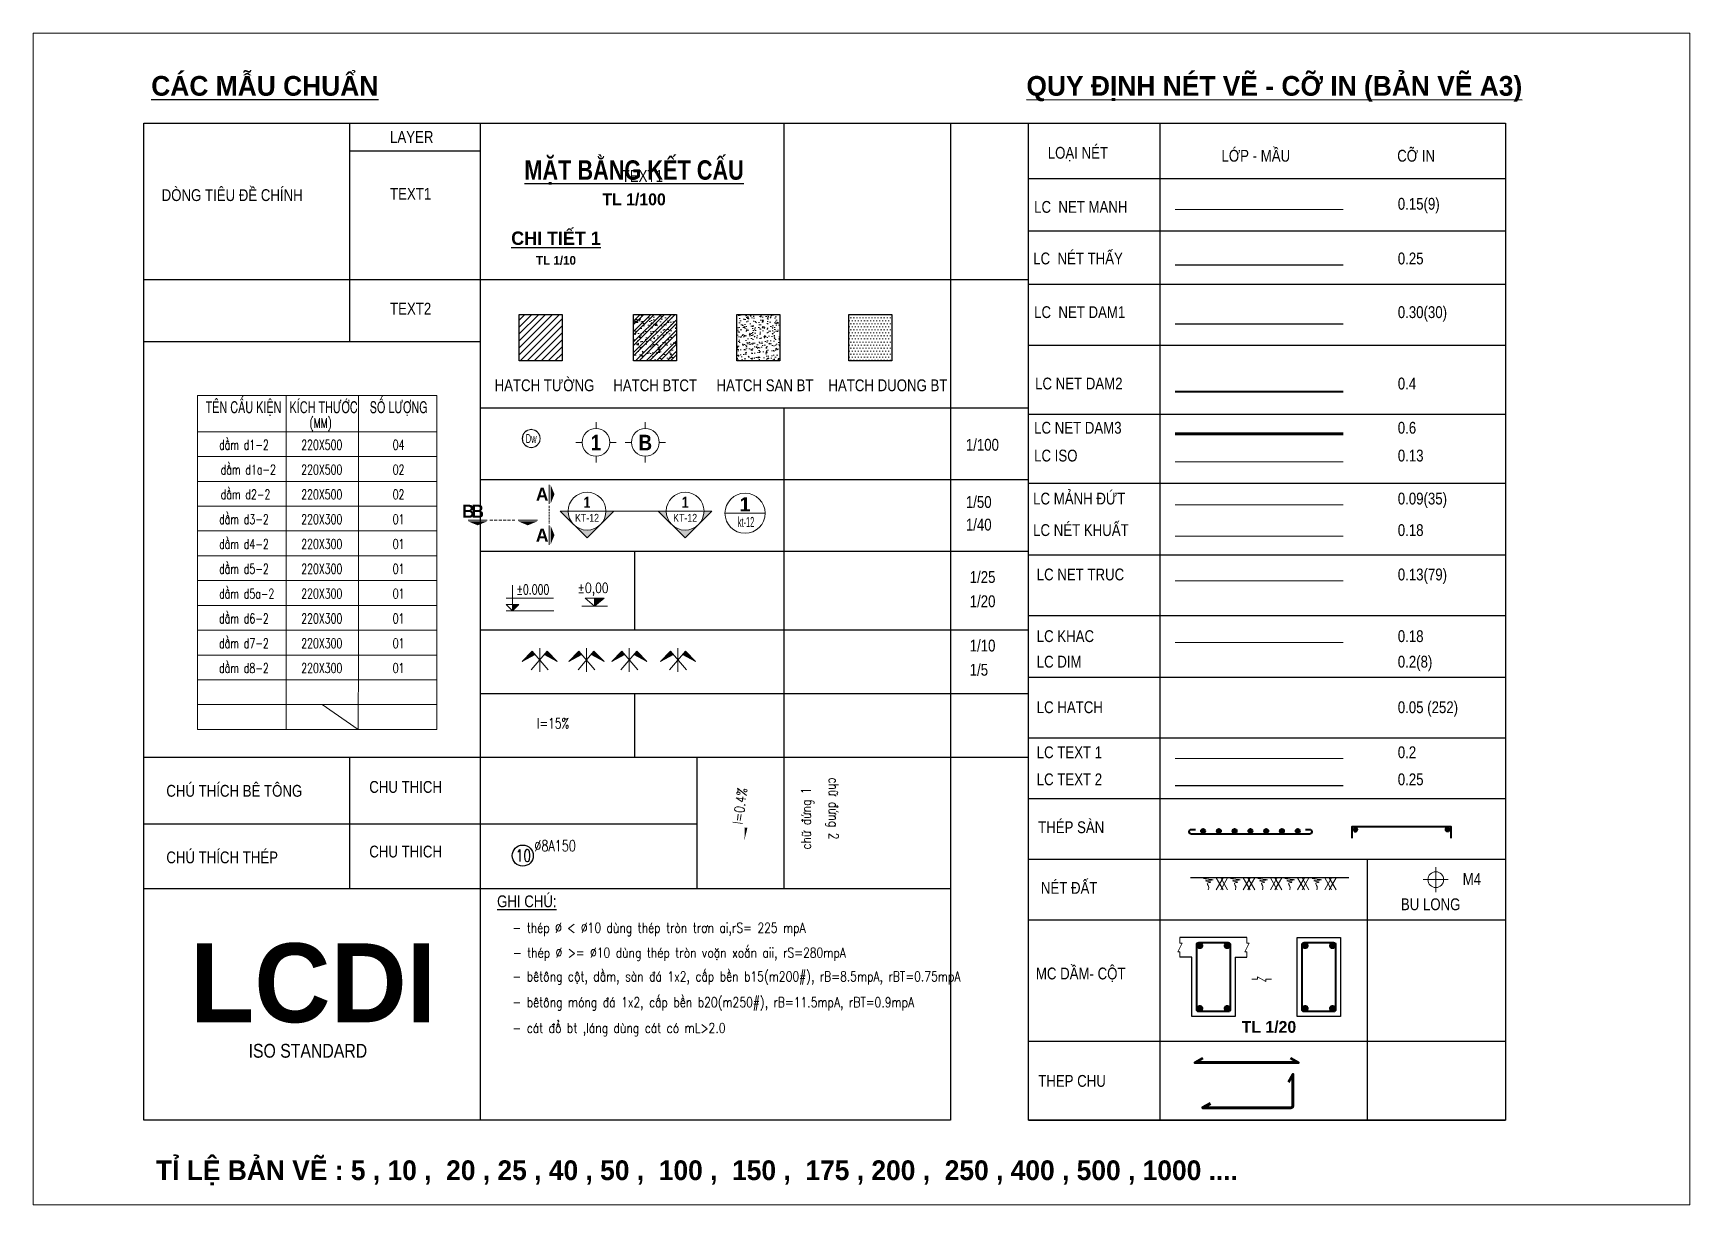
# Model space of a CAD drawing. Header units: millimetres. Extents: x 599607 to 1199256, y 2309327 to 4618784.
# Drawn here: x 1198805.8 to 1198973.8, y 4618665.3 to 4618784.1 of the extents above; entities that cross this region are included whole.
import ezdxf
from ezdxf.enums import TextEntityAlignment as Align

# ---------------------------------------------------------------- set-up
doc = ezdxf.new("R2010")
doc.units = ezdxf.units.MM
doc.set_wipeout_variables(frame=1)
for name, pattern in [('CENTERX2', [4, 2.5, -0.5, 0.5, -0.5]), ('DASHDOT', [1, 0.5, -0.25, 0, -0.25]), ('HIDDEN', [0.375, 0.25, -0.125])]:
    doc.linetypes.add(name, pattern=pattern)
for name, color, linetype, lineweight in [('KICHTHUOC', 8, 'Continuous', 18), ('LC Dim', 8, 'Continuous', 18), ('LC Hatch', 252, 'Continuous', 9), ('LC Hatch @ 1 (1)', 252, 'Continuous', 0), ('LC ISO', 160, 'Continuous', 13), ('LC Khac', 4, 'Continuous', 9), ('LC MANH DUT', 35, 'HIDDEN', 5), ('LC Net dam 1', 30, 'Continuous', 30), ('LC Net dam2', 6, 'Continuous', 40), ('LC Net dam3', 1, 'Continuous', 60), ('LC Net khuat', 4, 'HIDDEN', 13), ('LC Net manh', 239, 'Continuous', 5), ('LC Net thay', 7, 'Continuous', 25), ('LC Net truc', 79, 'DASHDOT', 13), ('LC Text1', 3, 'Continuous', 20), ('LC Text2', 7, 'Continuous', 25), ('Text', 7, 'Continuous', 20), ('v-KICHTHUOC', 8, 'Continuous', 18), ('v-TEXT', 7, 'Continuous', 20)]:
    doc.layers.add(name, color=color, linetype=linetype, lineweight=lineweight)
doc.styles.add('arial', font='arial.ttf', dxfattribs={"width": 0.8})
doc.styles.add('Brief text', font='')
doc.styles.add('General text 2', font='arial.ttf')
doc.styles.add('LC 1', font='')
doc.styles.add('LC 2', font='', dxfattribs={"width": 0.7})
doc.styles.add('LC 3', font='vnsimli.shx', dxfattribs={"width": 0.75})
doc.styles.add('LC3', font='', dxfattribs={"width": 0.8})
doc.styles.add('T1', font='Vnsimli.shx', dxfattribs={"width": 0.7})
doc.styles.add('T2', font='', dxfattribs={"width": 0.8})
doc.styles.add('text', font='hoatbif.shx', dxfattribs={"width": 0.7})
doc.styles.add('text1', font='', dxfattribs={"width": 0.7, "height": 300})
doc.styles.get('Brief text').set_extended_font_data('.VnHelvetInsH', bold=True)
doc.styles.get('LC 1').set_extended_font_data('.VnAvantH', bold=True)
doc.styles.get('LC 2').set_extended_font_data('.VnArial NarrowH')
doc.styles.get('LC3').set_extended_font_data('.VnArialH', bold=True)
doc.styles.get('T2').set_extended_font_data('.VnArialH')
doc.styles.get('text1').set_extended_font_data('.VnHelvetInsH', bold=True)

msp = doc.modelspace()

# ---------------------------------------------------------------- texts
at = {"layer": 'LC Text1', "ltscale": 0.2, "style": 'LC 1', "width": 0.9}
for s, p in [('1', (1198862.841, 4618741.365, -2.744)), ('B', (1198867.842, 4618741.365, -2.744))]:
    msp.add_text(s, height=1.578, rotation=359.99922, dxfattribs=at).set_placement(p, align=Align.BOTTOM_CENTER)
at = {"layer": 'LC Text1', "style": 'LC 3', "width": 0.75}
msp.add_text(' I=15%%%', height=1.0487, rotation=359.99922, dxfattribs=at).set_placement((1198856.293, 4618713.637, -2.744))
at = {"layer": 'LC Text1', "color": 3, "style": 'LC 3', "width": 0.8}
for s, height, rotation, p in [('ch÷ ®øng 1', 1, 89.99922, (1198884.639, 4618701.358, -2.744)), ('ch÷ ®øng 2', 1, 269.99922, (1198886.447, 4618708.683, -2.744)), ('- thÐp %%C < %%C10 dïng thÐp trßn tr¬n ai,rS= 225 mpA', 1.00003, 359.99922, (1198854.377, 4618692.93, -2.744)), ('- thÐp %%C >= %%C10 dïng thÐp trßn voÆn xo¾n aii, rS=280mpA', 1.00003, 359.99922, (1198854.417, 4618690.404, -2.744)), ('- bªt«ng cét, dÇm, sµn ®¸ 1x2, cÊp bÒn b15(m200#), rB=8.5mpA, rBT=0.75mpA', 1.00003, 359.99922, (1198854.369, 4618687.997, -2.744)), ('- bªt«ng mãng ®¸ 1x2, cÊp bÒn b20(m250#), rB=11.5mpA, rBT=0.9mpA', 1.00003, 359.99922, (1198854.369, 4618685.384, -2.744)), ('- c¸t ®æ bt ,l¸ng dïng c¸t cã mL>2.0', 1.00003, 359.99922, (1198854.369, 4618682.772, -2.744))]:
    msp.add_text(s, height=height, rotation=rotation, dxfattribs=at).set_placement(p)
at = {"layer": 'LC Text2', "lineweight": -2}
for s, height, style, p in [('%%uc¸c mÉu chuÈn', 2.00006, 'LC 1', (1198817.741, 4618777.798, -2.744)), ('%%Uquy ®Þnh nÐt vÏ - cì in (b¶n vÏ A3)', 2.00006, 'LC 1', (1198906.491, 4618777.797, -2.744)), ('tl 1/20', 1.2, 'LC 1', (1198928.316, 4618682.781, -2.744)), ('iso standard', 1.40004, 'LC 2', (1198827.609, 4618680.259, -2.744)), ('tØ lÖ b¶n vÏ : 5 , 10 ,  20 , 25 , 40 , 50 ,  100 ,  150 ,  175 , 200 ,  250 , 400 , 500 , 1000 ....', 2.00006, 'LC 1', (1198818.22, 4618667.848, -2.744))]:
    msp.add_text(s, height=height, rotation=359.99922, dxfattribs=dict(at, style=style)).set_placement(p)
at = {"layer": 'LC Text2', "style": 'T2', "width": 0.8}
for s, height, p in [('layer', 1.2, (1198841.957, 4618773.019, -2.744)), ('lo¹i nÐt', 1.2, (1198908.655, 4618771.409, -2.744)), ('Líp - mÇu', 1.2, (1198926.27, 4618771.109, -2.744)), ('cì in', 1.2, (1198944.09, 4618771.109, -2.744)), ('text1', 1.2, (1198865.449, 4618769.059, -2.744)), ('dßng tiªu ®Ò chÝnh', 1.20004, (1198818.795, 4618767.117, -2.744)), ('text1', 1.2, (1198841.957, 4618767.253, -2.744)), ('LC  Net manh', 1.20004, (1198907.273, 4618765.923, -2.744)), ('0.15(9)', 1.2, (1198944.15, 4618766.238, -2.744)), ('LC  nÐt thÊy', 1.20004, (1198907.18, 4618760.695, -2.744)), ('0.25 ', 1.2, (1198944.15, 4618760.694, -2.744)), ('text2', 1.2, (1198841.957, 4618755.605, -2.744)), ('LC  Net dam1', 1.20004, (1198907.273, 4618755.253, -2.744)), ('0.30(30)', 1.2, (1198944.15, 4618755.252, -2.744)), ('HATCH T¦êNG', 1.20004, (1198852.561, 4618747.835, -2.744)), ('LC Net dam2', 1.20004, (1198907.37, 4618748.015, -2.744)), ('0.4', 1.2, (1198944.15, 4618748.014, -2.744)), ('HATCH BTCT', 1.2, (1198864.594, 4618747.835, -2.744)), ('HATCH SAN BT', 1.20004, (1198875.061, 4618747.835, -2.744)), ('HATCH DUONG BT', 1.20004, (1198886.408, 4618747.835, -2.744)), ('LC Net dam3', 1.20004, (1198907.271, 4618743.53, -2.744)), ('0.6', 1.2, (1198944.15, 4618743.53, -2.744)), ('1/100', 1.2, (1198900.348, 4618741.804, -2.744)), ('LC iso', 1.2, (1198907.271, 4618740.709, -2.744)), ('0.13', 1.2, (1198944.15, 4618740.709, -2.744)), ('LC m¶nh ®øt', 1.20004, (1198907.172, 4618736.35, -2.744)), ('0.09(35)', 1.2, (1198944.15, 4618736.349, -2.744)), ('1/50', 1.2, (1198900.348, 4618736.002, -2.744)), ('1/40', 1.2, (1198900.348, 4618733.71, -2.744)), ('LC nÐt khuÊt', 1.20004, (1198907.172, 4618733.153, -2.744)), ('0.18', 1.2, (1198944.15, 4618733.153, -2.744)), ('1/25', 1.2, (1198900.739, 4618728.393, -2.744)), ('LC Net truc', 1.20004, (1198907.536, 4618728.654, -2.744)), ('0.13(79)', 1.2, (1198944.15, 4618728.653, -2.744)), ('1/20', 1.2, (1198900.739, 4618725.937, -2.744)), ('1/10', 1.2, (1198900.738, 4618721.447, -2.744)), ('LC khac', 1.2, (1198907.536, 4618722.401, -2.744)), ('0.18', 1.2, (1198944.15, 4618722.4, -2.744)), ('LC dim', 1.2, (1198907.536, 4618719.812, -2.744)), ('0.2(8)', 1.2, (1198944.15, 4618719.811, -2.744)), ('1/5', 1.2, (1198900.738, 4618718.99, -2.744)), ('LC Hatch', 1.2, (1198907.536, 4618715.192, -2.744)), ('0.05 (252)', 1.2, (1198944.149, 4618715.192, -2.744)), ('LC text 1', 1.2, (1198907.536, 4618710.626, -2.744)), ('0.2', 1.2, (1198944.149, 4618710.626, -2.744)), ('LC text 2', 1.2, (1198907.536, 4618707.883, -2.744)), ('0.25', 1.2, (1198944.149, 4618707.882, -2.744)), ('chó thÝch bª t«ng', 1.20004, (1198819.27, 4618706.718, -2.744)), ('chu thich', 1.2, (1198839.848, 4618707.112, -2.744)), ('thÐp sµn', 1.2, (1198907.678, 4618703.026, -2.744)), ('chó thÝch thÐp', 1.20004, (1198819.27, 4618699.968, -2.744)), ('chu thich', 1.2, (1198839.848, 4618700.561, -2.744)), ('m4', 1.2, (1198950.733, 4618697.77, -2.744)), ('%%Ughi chó:', 1.20004, (1198852.812, 4618695.514, -2.744)), ('nÐt ®Êt', 1.2, (1198907.957, 4618696.875, -2.744)), ('bu long', 1.2, (1198944.466, 4618695.214, -2.744)), ('mc dÇm- cét', 1.20004, (1198907.451, 4618688.195, -2.744)), ('thep chu', 1.2, (1198907.688, 4618677.305, -2.744))]:
    msp.add_text(s, height=height, rotation=359.99922, dxfattribs=at).set_placement(p)
at = {"layer": 'LC Text2', "linetype": 'ByBlock', "style": 'LC 3', "width": 0.75}
msp.add_text('%%C8A150', height=1.1111, rotation=359.99922, dxfattribs=at).set_placement((1198856.588, 4618701.193, -2.744))
at = {"layer": 'LC Text2', "ltscale": 100, "style": 'LC 3', "width": 0.75}
msp.add_text('10', height=1.2223, rotation=359.99922, dxfattribs=at).set_placement((1198855.475, 4618700.75, -2.744), align=Align.MIDDLE_CENTER)
at = {"layer": 'LC Text2', "lineweight": -2, "style": 'LC 1'}
msp.add_text('LCDI', height=8.0002, rotation=359.99922, dxfattribs=at).set_placement((1198834.138, 4618687.854, -2.744), align=Align.MIDDLE)

# ---------------------------------------------------------------- blocks, each defined once
blk = doc.blocks.new('DXicon')
at = {"layer": 'LC Hatch', "ltscale": 50}
for points in [[(-1.15, 4.39), (-1.9, 5.26), (-4.45, 2.69)], [(4.45, 2.69), (1.9, 5.26), (1.15, 4.39)]]:
    blk.add_hatch(color=252, dxfattribs=at).paths.add_polyline_path(points)
at = {"layer": 'LC Net manh', "color": 8, "ltscale": 50}
for p, q in [((-1.9, 5.26), (-4.45, 2.69)), ((-4.45, 2.69), (-1.15, 4.39)), ((-2.13, 0.57), (1.9, 5.26)), ((2.13, 0.57), (-1.9, 5.26)), ((0, 0.04), (0, 6.04)), ((4.45, 2.69), (1.15, 4.39)), ((1.9, 5.26), (4.45, 2.69))]:
    blk.add_line(p, q, dxfattribs=at)
blk = doc.blocks.new('thep tron 2')
at = {"layer": 'LC Net dam2'}
for p, q in [((-0.5, 0.5), (0.5, 0.5)), ((0.35, 0.85), (-0.35, 0.15)), ((-0.35, 0.85), (0.35, 0.15)), ((0, 1), (0, 0))]:
    blk.add_line(p, q, dxfattribs=at)
blk.add_circle((0, 0.5), 0.5, dxfattribs=at)
blk = doc.blocks.new('theptron1')
at = {"layer": 'LC Net dam3'}
for p, q in [((-0.5, 0), (0.5, 0)), ((-0.35, 0.35), (0.35, -0.35)), ((0.35, 0.35), (-0.35, -0.35)), ((0, 0.5), (0, -0.5))]:
    blk.add_line(p, q, dxfattribs=at)
blk.add_circle((0, 0), 0.5, dxfattribs=at)
blk = doc.blocks.new('mat dat')
at = {"layer": 'LC Net manh'}
for p, q in [((2, 0), (3.73, -3)), ((3.73, 0), (2, -3)), ((3.15, 0), (4.88, -3)), ((4.88, 0), (3.15, -3))]:
    blk.add_line(p, q, dxfattribs=at)
blk.add_spline([(0, 0), (-1.21, -0.12), (1.21, -0.52), (-0.75, -0.75), (0.58, -1.1), (-0.23, -1.33), (0.06, -2.19), (0, -3)], degree=3, dxfattribs=at)
blk = doc.blocks.new('TTRUC')
at = {"layer": 'LC ISO'}
for p, q in [((0, 6.95), (0, 10.13)), ((-6.95, 0), (-10.13, 0)), ((6.95, 0), (10.13, 0)), ((0, -6.95), (0, -10.13))]:
    blk.add_line(p, q, dxfattribs=at)
at = {"layer": 'LC Net manh'}
blk.add_circle((0, 0), 6.95, dxfattribs=at)
blk = doc.blocks.new('TIEUDE1')
at = {"layer": 'LC Text2', "color": 7, "style": 'LC 1'}
blk.add_attdef('TIªU§Ò', text='', height=5, dxfattribs=at).set_placement((0, 0), align=Align.BOTTOM_CENTER)
blk.add_attdef('TL', text='', height=3, dxfattribs=at).set_placement((0, -2), align=Align.TOP_CENTER)
blk = doc.blocks.new('TIEUDE2')
at = {"layer": 'LC Text2', "color": 7, "style": 'LC 1'}
blk.add_attdef('%%UTIªU§Ò', text='', height=3.5, dxfattribs=at).set_placement((0, 0), align=Align.BOTTOM_CENTER)
blk.add_attdef('TL', text='', height=2.2, dxfattribs=at).set_placement((0, -1.8), align=Align.TOP_CENTER)
blk = doc.blocks.new('trich CT')
at = {"layer": 'LC ISO'}
blk.add_line((-500, 0), (500, 0), dxfattribs=at)
blk.add_circle((0, 0), 500, dxfattribs=at)
at = {"layer": 'LC Text1', "style": 'text1'}
blk.add_attdef('T', text='', height=350, dxfattribs=at).set_placement((0, 223), align=Align.MIDDLE_CENTER)
at = {"layer": 'LC Text1', "linetype": 'ByBlock', "style": 'text', "width": 0.7}
blk.add_attdef('KT', text='', height=250, dxfattribs=at).set_placement((0, -217), align=Align.MIDDLE_CENTER)
blk = doc.blocks.new('*U26')
at = {"layer": 'LC ISO'}
h = blk.add_hatch(color=256, dxfattribs=at)
h.paths.add_polyline_path([(0, -8.49), (4.24, -4.24, -0.198912), (0, -6, -0.198912), (-4.24, -4.24)])
h.paths.add_polyline_path([(8.49, 0), (6, 0, -0.198912), (4.24, -4.24)])
h.paths.add_polyline_path([(-4.24, -4.24, -0.198912), (-6, 0), (-8.49, 0)])
h = blk.add_hatch(color=256, dxfattribs=at)
h.paths.add_polyline_path([(31.08, -8.49), (35.32, -4.24, -0.198912), (31.08, -6, -0.198912), (26.84, -4.24)])
h.paths.add_polyline_path([(39.57, 0), (37.08, 0, -0.198912), (35.32, -4.24)])
h.paths.add_polyline_path([(26.84, -4.24, -0.198912), (25.08, 0), (22.59, 0)])
for p, q in [((-6, 0), (6, 0)), ((25.08, 0), (37.08, 0))]:
    blk.add_line(p, q, dxfattribs=at)
for points in [[(6, 0), (8.49, 0), (0, -8.49), (-8.49, 0), (-6, 0)], [(37.08, 0), (39.57, 0), (31.08, -8.49), (22.59, 0), (25.08, 0)]]:
    blk.add_lwpolyline(points, dxfattribs=at)
for centre in [(0, 0), (31.08, 0)]:
    blk.add_circle(centre, 6, dxfattribs=at)
at = {"layer": 'LC MANH DUT', "linetype": 'HIDDEN', "ltscale": 300}
blk.add_line((6, 0), (25.08, 0), dxfattribs=at)
at = {"layer": 'LC Text1', "style": 'Brief text', "width": 0.8, "flags": 8}
for tag, p in [('VIEW-NUMBER2', (0, 52)), ('VIEW-NUMBER1', (0, 0))]:
    blk.add_attdef(tag, text='', height=3.5, dxfattribs=at).set_placement(p, align=Align.BOTTOM_CENTER)
at = {"layer": 'LC Text1', "style": 'arial', "width": 0.8, "flags": 8}
for tag, p in [('SHEET-NUMBER2', (0, 51.13)), ('SHEET-NUMBER1', (0, -0.87))]:
    blk.add_attdef(tag, text='', height=2.5, dxfattribs=at).set_placement(p, align=Align.TOP_CENTER)
blk = doc.blocks.new('Caodo1')
at = {"layer": 'LC Text1'}
blk.add_hatch(color=4, dxfattribs=at).paths.add_polyline_path([(0, 200), (0, 0), (243, 200)])
at = {"layer": 'LC Text1', "color": 4}
for p, q in [((324, 0), (-324, 0)), ((0, 0), (0, 200))]:
    blk.add_line(p, q, dxfattribs=at)
blk.add_lwpolyline([(-243, 200), (243, 200), (0, 0), (0, 0)], close=True, dxfattribs=at)
at = {"layer": 'LC Text1', "color": 4, "style": 'T1', "width": 0.8}
blk.add_attdef('%%P0,00', text='', height=250, dxfattribs=at).set_placement((-39, 460), align=Align.MIDDLE_CENTER)
blk = doc.blocks.new('bu lon')
at = {"layer": 'LC Khac', "color": 9}
for p, q in [((0.79, 0), (-0.79, 0)), ((0, -0.79), (0, 0.79))]:
    blk.add_line(p, q, dxfattribs=at)
at = {"layer": 'LC Khac', "color": 7}
blk.add_circle((0, 0), 0.5, dxfattribs=at)
blk = doc.blocks.new('MM')
at = {"layer": 'LC Khac', "xscale": 2.289702860291335, "yscale": 2.289702860291335, "zscale": 2.289702860291335}
blk.add_blockref('bu lon', (0, 0), dxfattribs=at)
blk = doc.blocks.new('CT')
at = {"layer": 'LC Text1', "lineweight": 15}
blk.add_hatch(color=4, dxfattribs=at).paths.add_polyline_path([(3.25, 1.6), (1.64, 1.6), (1.64, 0)])
at = {"layer": 'LC Text1', "color": 4, "lineweight": 15, "ltscale": 50}
for p, q in [((12.09, 0), (0, 0)), ((0.05, 3.14), (12, 3.14))]:
    blk.add_line(p, q, dxfattribs=at)
for points in [[(1.64, 6.43), (1.64, 0)], [(1.64, 0), (0.03, 1.6), (1.64, 1.6)], [(1.64, 0), (3.25, 1.6), (1.64, 1.6)]]:
    blk.add_lwpolyline(points, dxfattribs=at)
at = {"layer": 'LC Text1', "color": 4, "style": 'LC 3', "width": 0.75}
blk.add_attdef('CT', (1.91, 3.5), '', height=2.2, dxfattribs=at)
blk = doc.blocks.new('*U27')
at = {"layer": 'Defpoints'}
blk.add_lwpolyline([(0, 2.97), (-1.75, 2.41), (-2.83, 0.92), (-2.83, -0.92), (-1.75, -2.41), (0, -2.98), (1.75, -2.41), (2.83, -0.92), (2.83, 0.92), (1.75, 2.41)], close=True, dxfattribs=at)
at = {"layer": 'LC Text1', "style": 'General text 2', "width": 0.6, "flags": 8}
blk.add_attdef('SYMBOL', text='', height=3, dxfattribs=at).set_placement((0, 0), align=Align.MIDDLE_CENTER)
blk.add_wipeout([(0, 2.97), (-1.75, 2.41), (-2.83, 0.92), (-2.83, -0.92), (-1.75, -2.41), (0, -2.98), (1.75, -2.41), (2.83, -0.92), (2.83, 0.92), (1.75, 2.41)]).dxf.layer = 'LC Net manh'
at = {"layer": 'LC ISO'}
blk.add_circle((0, 0), 2.98, dxfattribs=at)
blk = doc.blocks.new('matcatdoc')
at = {"layer": 'LC Khac', "color": 1, "ltscale": 2}
for p, q in [((0, 485), (0, 0)), ((0, -550), (0, -1036))]:
    blk.add_line(p, q, dxfattribs=at)
for points in [[(134, 243, 0, 471, 0), (37, 243, 275, 275, 0)], [(134, -793, 0, 471, 0), (37, -793, 275, 275, 0)]]:
    blk.add_lwpolyline(points, format="xyseb", dxfattribs=at)
at = {"layer": 'LC MANH DUT', "ltscale": 200}
blk.add_line((0, -49), (0, -506), dxfattribs=at)
at = {"ltscale": 2, "style": 'LC 1'}
for p in [(-179, 243), (-179, -793)]:
    blk.add_attdef('LC', text='', height=330, dxfattribs=at).set_placement(p, align=Align.MIDDLE_CENTER)
blk = doc.blocks.new('*U25')
at = {"layer": 'LC Khac', "color": 1, "ltscale": 2}
for p, q in [((0, 0), (-485, 0)), ((1271, 0), (785, 0))]:
    blk.add_line(p, q, dxfattribs=at)
for points in [[(-243, -134, 0, 471, 0), (-243, -37, 275, 275, 0)], [(1028, -134, 0, 471, 0), (1028, -37, 275, 275, 0)]]:
    blk.add_lwpolyline(points, format="xyseb", dxfattribs=at)
at = {"layer": 'LC MANH DUT', "ltscale": 300}
blk.add_line((66, 0), (732, 0), dxfattribs=at)
at = {"ltscale": 2, "style": 'LC 1'}
for p in [(-243, 222), (1028, 222)]:
    blk.add_attdef('LC', text='', height=330, dxfattribs=at).set_placement(p, align=Align.MIDDLE_CENTER)
blk = doc.blocks.new('DODOC1')
at = {"layer": 'KICHTHUOC'}
blk.add_lwpolyline([(-630, 0, 0, 0, 0), (762, 0, 0, 66.7, 0), (443, 0, 66.7, 66.7, 0)], format="xyseb", dxfattribs=at)
at = {"layer": 'Text', "style": 'T1', "width": 0.8}
blk.add_attdef('DOC', text='', height=250, dxfattribs=at).set_placement((-79, 226), align=Align.MIDDLE_CENTER)

# ---------------------------------------------------------------- hatches: boundary and pattern name
at = {"layer": 'LC Hatch', "ltscale": 3}
h = msp.add_hatch(dxfattribs=at)
h.set_pattern_fill('AR-CONC', color=256, scale=0.140653, angle=-0.00078)
h.set_pattern_definition([(49.99922, (1199034.0724, 4618428.5276), (1.0088495, -0.0882768), [0.10549, -1.1603904]), (354.9992, (1199034.0724, 4618428.5276), (-0.195144, 1.0579864), [0.084392, -0.9283124]), (100.45062, (1199034.1565, 4618428.5203), (0.8137063, 0.969709), [0.0896527, -0.98618]), (46.1834, (1199034.0724, 4618428.8089), (1.5011075, -0.2328286), [0.158235, -1.7405857]), (96.6348, (1199034.1975, 4618428.7895), (1.3146535, 1.370112), [0.134479, -1.47927]), (351.1834, (1199034.0724, 4618428.809), (1.3146524, 1.370113), [0.126588, -1.3924685]), (20.99922, (1199034.2131, 4618428.7386), (0.8395622, -0.5663086), [0.10549, -1.1603904]), (325.9992, (1199034.2131, 4618428.7386), (0.3422452, 1.0199434), [0.084392, -0.9283124]), (71.45062, (1199034.2831, 4618428.6914), (1.1818078, 0.453634), [0.0896527, -0.98618]), (37.49922, (1199034.07243, 4618428.52763), (0.01710965, 0.46822625), [0, -0.9170601, 0, -0.9423777, 0, -0.9318287]), (7.49922, (1199034.07243, 4618428.52763), (0.3700238, 0.5547484), [0, -0.5372959, 0, -0.8959621, 0, -0.3551498]), (327.49922, (1199033.75878, 4618428.52763), (0.7508389, -0.03173446), [0, -0.3516335, 0, -1.0970964, 0, -1.4557626]), (317.49922, (1199033.6181, 4618428.52764), (0.820273, 0.1407898), [0, -0.4571235, 0, -0.7285845, 0, -1.0338024])])
h.paths.add_polyline_path([(1198881.481, 4618755.625), (1198877.121, 4618755.625), (1198877.121, 4618750.916), (1198881.481, 4618750.916)])
h = msp.add_hatch(dxfattribs=at)
h.set_pattern_fill('DOTS', color=256, scale=4.922869, angle=-0.00078)
h.set_pattern_definition([(359.99922, (1199034.82436, 4618428.52762), (0.15384385, 0.30767718), [0, -0.30767928])])
h.paths.add_polyline_path([(1198892.827, 4618755.625), (1198888.467, 4618755.625), (1198888.467, 4618750.916), (1198892.827, 4618750.916)])
at = {"layer": 'LC Hatch @ 1 (1)', "ltscale": 2}
h = msp.add_hatch(dxfattribs=at)
h.set_pattern_fill('ANSI31', color=256, scale=4.000182, angle=-0.00078)
h.set_pattern_definition([(44.99922, (1199034.82436, 4618428.5276), (-0.3535647, 0.35357434), [])])
h.paths.add_polyline_path([(1198859.4, 4618750.916), (1198859.4, 4618755.626), (1198855.04, 4618755.626), (1198855.04, 4618750.916)])
h = msp.add_hatch(dxfattribs=at)
h.set_pattern_fill('BTCT', color=256, scale=0.200006, angle=-0.00078)
h.set_pattern_definition([(49.9992, (1198857.0306, 4618999.8933), (1.434563, -0.125528), [0.150005, -1.650051]), (354.9992, (1198857.0306, 4618999.8933), (-0.277491, 1.504435), [0.120004, -1.320041]), (100.4506, (1198857.1501, 4618999.8828), (1.1570735, 1.378906), [0.127484, -1.402328]), (46.1834, (1198857.0306, 4619000.2933), (2.134544, -0.331077), [0.225007, -2.475077]), (96.6348, (1198857.2084, 4619000.2657), (1.86941, 1.94827), [0.191227, -2.103491]), (351.1834, (1198857.0306, 4619000.2933), (1.869409, 1.948272), [0.180006, -1.980061]), (20.9992, (1198857.2306, 4619000.1933), (1.19384, -0.805279), [0.150005, -1.650051]), (325.9992, (1198857.2306, 4619000.1933), (0.486666, 1.450338), [0.120004, -1.320041]), (71.4506, (1198857.33, 4619000.1262), (1.680506, 0.645058), [0.127484, -1.402328]), (37.49922, (1198857.03056, 4618999.8933), (0.0243296, 0.665808), [0, -1.3040404, 0, -1.3400416, 0, -1.325041]), (7.4992, (1198857.03056, 4618999.8933), (0.5261662, 0.7888407), [0, -0.7640237, 0, -1.2740395, 0, -0.5050157]), (327.49922, (1198856.58455, 4618999.8933), (1.0676774, -0.0451257), [0, -0.5000155, 0, -1.5600484, 0, -2.0700642]), (317.4992, (1198856.3845, 4618999.8933), (1.1664112, 0.2002002), [0, -0.65002, 0, -1.036032, 0, -1.4700456]), (44.9992, (1198857.03056, 4618999.8933), (-0.5303393, 0.5303538), []), (44.9992, (1198857.3841, 4618999.8933), (-0.5303393, 0.5303538), [])])
h.paths.add_polyline_path([(1198871.013, 4618755.625), (1198866.653, 4618755.625), (1198866.653, 4618750.916), (1198871.013, 4618750.916)])

# ---------------------------------------------------------------- linework, layer by layer
at = {"layer": 'LC ISO', "ltscale": 0.5}
msp.add_line((1198921.587, 4618740.678, -2.744), (1198938.595, 4618740.678, -2.744), dxfattribs=at)
at = {"layer": 'LC Khac', "ltscale": 0.5}
msp.add_line((1198921.586, 4618722.369, -2.744), (1198938.595, 4618722.369, -2.744), dxfattribs=at)
at = {"layer": 'LC MANH DUT', "ltscale": 300}
msp.add_line((1198921.587, 4618736.318, -2.744), (1198938.595, 4618736.318, -2.744), dxfattribs=at)
at = {"layer": 'LC Net dam 1'}
msp.add_line((1198921.587, 4618754.656, -2.744), (1198938.596, 4618754.656, -2.744), dxfattribs=at)
at = {"layer": 'LC Net dam2', "ltscale": 5}
msp.add_line((1198938.596, 4618747.775, -2.744), (1198921.587, 4618747.775, -2.744), dxfattribs=at)
at = {"layer": 'LC Net dam2', "elevation": -2.744}
msp.add_lwpolyline([(1198939.531, 4618702.512), (1198939.531, 4618703.712), (1198949.531, 4618703.712), (1198949.531, 4618702.512)], dxfattribs=at)
msp.add_lwpolyline([(1198934.801, 4618703.408), (1198935.201, 4618703.408, -0.4142136), (1198935.429, 4618703.181), (1198935.429, 4618703.155, -0.4142136), (1198935.201, 4618702.928), (1198929.212, 4618702.928), (1198923.223, 4618702.928, -0.4142136), (1198922.996, 4618703.156), (1198922.996, 4618703.181, -0.4142136), (1198923.223, 4618703.408), (1198923.623, 4618703.408)], format="xyb", dxfattribs=at)
for points in [[(1198923.757, 4618685.135), (1198923.757, 4618691.735, -0.4142136), (1198923.957, 4618691.935), (1198926.957, 4618691.935, -0.4142136), (1198927.157, 4618691.735), (1198927.157, 4618685.135, -0.4142136), (1198926.957, 4618684.935), (1198923.957, 4618684.935, -0.4142136)], [(1198934.446, 4618685.135), (1198934.446, 4618691.735, -0.4142136), (1198934.646, 4618691.935), (1198937.646, 4618691.935, -0.4142136), (1198937.846, 4618691.735), (1198937.846, 4618685.135, -0.4142136), (1198937.646, 4618684.935), (1198934.646, 4618684.935, -0.4142136)]]:
    msp.add_lwpolyline(points, format="xyb", close=True, dxfattribs=at)
at = {"layer": 'LC Net dam3', "ltscale": 0.5}
msp.add_line((1198921.587, 4618743.499, -2.744), (1198938.596, 4618743.499, -2.744), dxfattribs=at)
at = {"layer": 'LC Net dam3', "ltscale": 5, "elevation": -2.744}
msp.add_lwpolyline([(1198924.373, 4618680.212), (1198923.594, 4618679.762), (1198934.054, 4618679.762), (1198933.275, 4618680.212)], dxfattribs=at)
at = {"layer": 'LC Net dam3', "elevation": -2.744}
msp.add_lwpolyline([(1198933.061, 4618677.792), (1198933.512, 4618678.571), (1198933.511, 4618675.377, -0.4142136), (1198933.311, 4618675.177), (1198924.361, 4618675.178), (1198925.141, 4618675.628)], format="xyb", dxfattribs=at)
at = {"layer": 'LC Net khuat', "ltscale": 300}
msp.add_line((1198921.587, 4618733.122, -2.744), (1198938.595, 4618733.122, -2.744), dxfattribs=at)
at = {"layer": 'LC Net manh'}
msp.add_line((1198921.587, 4618766.26, -2.744), (1198938.596, 4618766.26, -2.744), dxfattribs=at)
at = {"layer": 'LC Net manh', "elevation": -2.744}
for points in [[(1198922.057, 4618690.435), (1198922.057, 4618691.008), (1198921.827, 4618691.008), (1198922.287, 4618691.862), (1198922.057, 4618691.862), (1198922.057, 4618692.435)], [(1198928.857, 4618690.435), (1198928.857, 4618691.008), (1198928.627, 4618691.008), (1198929.087, 4618691.862), (1198928.857, 4618691.862), (1198928.857, 4618692.435)], [(1198929.339, 4618688.212), (1198929.912, 4618688.212), (1198929.912, 4618688.442), (1198930.766, 4618687.982), (1198930.766, 4618688.212), (1198931.339, 4618688.212)]]:
    msp.add_lwpolyline(points, dxfattribs=at)
at = {"layer": 'LC Net thay'}
for p, q in [((1198837.857, 4618775.003, -2.744), (1198837.857, 4618752.888, -2.744)), ((1198851.111, 4618775.003, -2.744), (1198851.11, 4618673.932, -2.744)), ((1198881.873, 4618775.003, -2.744), (1198881.873, 4618759.152, -2.744)), ((1198898.799, 4618775.003, -2.744), (1198906.685, 4618775.002, -2.744)), ((1198920.003, 4618775.002, -2.744), (1198920.002, 4618673.931, -2.744)), ((1198851.111, 4618772.162, -2.744), (1198837.857, 4618772.162, -2.744)), ((1198906.685, 4618769.397, -2.744), (1198955.074, 4618769.396, -2.744)), ((1198906.684, 4618764.104, -2.744), (1198955.074, 4618764.103, -2.744)), ((1198816.982, 4618759.153, -2.744), (1198881.873, 4618759.152, -2.744)), ((1198816.982, 4618759.153, -2.744), (1198906.684, 4618759.151, -2.744)), ((1198921.587, 4618760.664, -2.744), (1198938.596, 4618760.663, -2.744)), ((1198906.684, 4618758.681, -2.744), (1198955.073, 4618758.681, -2.744)), ((1198816.982, 4618752.888, -2.744), (1198851.111, 4618752.887, -2.744)), ((1198906.684, 4618752.501, -2.744), (1198955.073, 4618752.5, -2.744)), ((1198851.111, 4618746.162, -2.744), (1198906.684, 4618746.161, -2.744)), ((1198881.873, 4618746.162, -2.744), (1198881.872, 4618697.415, -2.744)), ((1198906.684, 4618745.503, -2.744), (1198955.073, 4618745.502, -2.744)), ((1198851.111, 4618738.892, -2.744), (1198906.684, 4618738.892, -2.744)), ((1198906.684, 4618738.505, -2.744), (1198955.073, 4618738.505, -2.744)), ((1198851.111, 4618731.622, -2.744), (1198906.684, 4618731.622, -2.744)), ((1198866.741, 4618731.622, -2.744), (1198866.741, 4618723.656, -2.744)), ((1198906.684, 4618731.236, -2.744), (1198955.073, 4618731.235, -2.744)), ((1198906.684, 4618725.085, -2.744), (1198955.073, 4618725.084, -2.744)), ((1198851.111, 4618723.656, -2.744), (1198906.684, 4618723.655, -2.744)), ((1198906.684, 4618718.832, -2.744), (1198955.073, 4618718.831, -2.744)), ((1198851.111, 4618717.176, -2.744), (1198881.872, 4618717.176, -2.744)), ((1198851.111, 4618717.176, -2.744), (1198906.684, 4618717.175, -2.744)), ((1198866.741, 4618717.176, -2.744), (1198866.741, 4618710.731, -2.744)), ((1198906.684, 4618712.681, -2.744), (1198955.073, 4618712.68, -2.744)), ((1198816.982, 4618710.732, -2.744), (1198906.684, 4618710.731, -2.744)), ((1198837.856, 4618710.732, -2.744), (1198837.856, 4618697.416, -2.744)), ((1198873.115, 4618697.415, -2.744), (1198873.115, 4618710.731, -2.744)), ((1198921.586, 4618707.852, -2.744), (1198938.595, 4618707.851, -2.744)), ((1198906.684, 4618706.53, -2.744), (1198955.073, 4618706.529, -2.744)), ((1198816.982, 4618703.968, -2.744), (1198873.115, 4618703.967, -2.744)), ((1198906.684, 4618700.379, -2.744), (1198955.073, 4618700.378, -2.744)), ((1198941.055, 4618700.378, -2.744), (1198941.054, 4618673.931, -2.744)), ((1198816.982, 4618697.416, -2.744), (1198898.798, 4618697.415, -2.744)), ((1198816.982, 4618697.416, -2.744), (1198898.798, 4618697.415, -2.744)), ((1198939.192, 4618698.486, -2.744), (1198923.112, 4618698.486, -2.744)), ((1198906.684, 4618694.228, -2.744), (1198955.073, 4618694.227, -2.744)), ((1198928.857, 4618692.435, -2.744), (1198922.057, 4618692.435, -2.744)), ((1198923.257, 4618690.435, -2.744), (1198922.057, 4618690.435, -2.744)), ((1198927.657, 4618690.435, -2.744), (1198928.857, 4618690.435, -2.744)), ((1198906.683, 4618681.926, -2.744), (1198955.072, 4618681.925, -2.744)), ((1198906.683, 4618673.931, -2.744), (1198955.072, 4618673.931, -2.744))]:
    msp.add_line(p, q, dxfattribs=at)
at = {"layer": 'LC Net thay', "elevation": -2.744}
for points in [[(1198816.983, 4618775.004), (1198898.799, 4618775.003), (1198898.798, 4618673.931), (1198816.981, 4618673.932)], [(1198906.685, 4618775.002), (1198955.074, 4618775.002), (1198955.072, 4618673.931), (1198906.683, 4618673.931)], [(1198933.946, 4618692.435), (1198938.346, 4618692.435), (1198938.346, 4618684.435), (1198933.946, 4618684.435)]]:
    msp.add_lwpolyline(points, close=True, dxfattribs=at)
msp.add_lwpolyline([(1198927.657, 4618690.435), (1198927.657, 4618684.435), (1198923.257, 4618684.435), (1198923.257, 4618690.435)], dxfattribs=at)
at = {"layer": 'LC Net truc', "linetype": 'CENTERX2', "ltscale": 200}
msp.add_line((1198921.586, 4618728.622, -2.744), (1198938.595, 4618728.622, -2.744), dxfattribs=at)
at = {"layer": 'LC Text1'}
msp.add_line((1198921.586, 4618710.595, -2.744), (1198938.595, 4618710.595, -2.744), dxfattribs=at)
at = {"layer": 'LC Text2', "ltscale": 2, "elevation": -2.744}
for points in [[(1198855.04, 4618755.626), (1198859.4, 4618755.626), (1198859.4, 4618750.916), (1198855.04, 4618750.916)], [(1198866.653, 4618755.625), (1198871.013, 4618755.625), (1198871.013, 4618750.916), (1198866.653, 4618750.916)], [(1198877.121, 4618755.625), (1198881.481, 4618755.625), (1198881.481, 4618750.916), (1198877.121, 4618750.916)], [(1198888.467, 4618755.625), (1198892.827, 4618755.625), (1198892.827, 4618750.916), (1198888.467, 4618750.916)]]:
    msp.add_lwpolyline(points, close=True, dxfattribs=at)
at = {"layer": 'LC Text2', "ltscale": 100}
msp.add_circle((1198855.415, 4618700.75, -2.744), 1.07, dxfattribs=at)

# ---------------------------------------------------------------- block references
at = {"layer": 'LC Dim'}
for p, xscale, yscale, zscale, rotation in [((1198924.077, 4618691.615, -2.744), 0.4000124032784512, 0.4000124032784512, 0.4000124032784512, 359.999216292062), ((1198926.837, 4618691.615, -2.744), -0.4000124032784512, 0.4000124032784505, 0.4000124032784505, 359.999216292062), ((1198934.766, 4618691.615, -2.744), 0.4000124032784512, 0.4000124032784512, 0.4000124032784512, 359.999216292062), ((1198937.526, 4618691.615, -2.744), -0.4000124032784512, 0.4000124032784505, 0.4000124032784505, 359.999216292062), ((1198924.077, 4618685.255, -2.744), -0.4000124032784508, 0.4000124032784505, 0.4000124032784505, 179.9992162950231), ((1198926.837, 4618685.255, -2.744), 0.4000124032784508, 0.4000124032784508, 0.4000124032784508, 179.9992162950232), ((1198934.766, 4618685.255, -2.744), -0.4000124032784508, 0.4000124032784505, 0.4000124032784505, 179.9992162950231), ((1198937.526, 4618685.255, -2.744), 0.4000124032784508, 0.4000124032784508, 0.4000124032784508, 179.9992162950232)]:
    msp.add_blockref('theptron1', p, dxfattribs=dict(at, xscale=xscale, yscale=yscale, zscale=zscale, rotation=rotation))
at = {"layer": 'LC Hatch', "xscale": 0.4000124032784512, "yscale": 0.4000124032784512, "zscale": 0.4000124032784512, "rotation": 359.999216292062}
for p in [(1198857.135, 4618719.37, -2.744), (1198861.874, 4618719.37, -2.744), (1198866.215, 4618719.37, -2.744), (1198871.151, 4618719.37, -2.744)]:
    msp.add_blockref('DXicon', p, dxfattribs=at)
at = {"layer": 'LC ISO', "xscale": 0.2015750894901067, "yscale": 0.2015750894901067, "zscale": 0.2015750894901067, "rotation": 359.999216292062}
for p in [(1198862.841, 4618742.649, -2.744), (1198867.842, 4618742.649, -2.744)]:
    msp.add_blockref('TTRUC', p, dxfattribs=at)
at = {"layer": 'LC ISO'}
ref = msp.add_blockref('*U26', (1198861.932, 4618735.676, -2.744), dxfattribs=dict(at, xscale=0.3200099226228609, yscale=0.3200099226228609, zscale=0.3200099226228609, rotation=359.999216292062))
ref.add_attrib('VIEW-NUMBER1', '1', dxfattribs={"layer": 'LC Text1', "height": 1.12, "rotation": 359.99922, "style": 'Brief text', "width": 0.8}).set_placement((1198861.932, 4618735.676, -2.744), align=Align.BOTTOM_CENTER)
ref.add_attrib('SHEET-NUMBER1', 'KT-12', dxfattribs={"layer": 'LC Text1', "height": 0.8, "rotation": 359.99922, "style": 'arial', "width": 0.8}).set_placement((1198861.932, 4618735.396, -2.744), align=Align.TOP_CENTER)
ref.add_attrib('VIEW-NUMBER2', '1', dxfattribs={"layer": 'LC Text1', "height": 1.12, "rotation": 359.99922, "style": 'Brief text', "width": 0.8}).set_placement((1198871.878, 4618735.676, -2.744), align=Align.BOTTOM_CENTER)
ref.add_attrib('SHEET-NUMBER2', 'KT-12', dxfattribs={"layer": 'LC Text1', "height": 0.8, "rotation": 359.99922, "style": 'arial', "width": 0.8}).set_placement((1198871.878, 4618735.396, -2.744), align=Align.TOP_CENTER)
ref = msp.add_blockref('trich CT', (1198877.955, 4618735.463, -2.744), dxfattribs=dict(at, xscale=0.004073269157958015, yscale=0.004073269157958015, zscale=0.004073269157958015, rotation=359.999216292062))
ref.add_attrib('T', '1', dxfattribs={"layer": 'LC Text2', "height": 1.426, "rotation": 359.99922, "style": 'text1'}).set_placement((1198877.955, 4618736.37, -2.744), align=Align.MIDDLE_CENTER)
ref.add_attrib('KT', ' kt-12', dxfattribs={"layer": 'LC Text2', "linetype": 'ByBlock', "height": 1.0183, "rotation": 359.99922, "style": 'text', "width": 0.55}).set_placement((1198877.955, 4618734.578, -2.744), align=Align.MIDDLE_CENTER)
at = {"layer": 'LC Khac', "xscale": 0.4000124032784512, "yscale": 0.4000124032784512, "zscale": 0.4000124032784512, "rotation": 359.999216292062}
for p in [(1198924.934, 4618698.486, -2.744), (1198927.685, 4618698.486, -2.744), (1198930.436, 4618698.486, -2.744), (1198933.188, 4618698.486, -2.744), (1198935.939, 4618698.486, -2.744)]:
    msp.add_blockref('mat dat', p, dxfattribs=at)
at = {"layer": 'LC MANH DUT', "xscale": 0.6988022947699404, "yscale": 0.6988022947699404, "zscale": 0.6988022947699404, "rotation": 359.999216292062}
msp.add_blockref('MM', (1198948, 4618698.312, -2.744), dxfattribs=at)
at = {"layer": 'LC Net dam2'}
for p, xscale, yscale, zscale, rotation in [((1198924.403, 4618703.048, -2.744), 0.4000124032784512, 0.4000124032784512, 0.4000124032784512, 359.999216292062), ((1198926.003, 4618703.048, -2.744), 0.4000124032784512, 0.4000124032784512, 0.4000124032784512, 359.999216292062), ((1198927.603, 4618703.048, -2.744), 0.4000124032784512, 0.4000124032784512, 0.4000124032784512, 359.999216292062), ((1198929.203, 4618703.048, -2.744), 0.4000124032784512, 0.4000124032784512, 0.4000124032784512, 359.999216292062), ((1198930.803, 4618703.048, -2.744), 0.4000124032784512, 0.4000124032784512, 0.4000124032784512, 359.999216292062), ((1198932.403, 4618703.048, -2.744), 0.4000124032784512, 0.4000124032784512, 0.4000124032784512, 359.999216292062), ((1198934.003, 4618703.048, -2.744), 0.4000124032784512, 0.4000124032784512, 0.4000124032784512, 359.999216292062), ((1198939.851, 4618703.592, -2.744), -0.4000124032784508, 0.4000124032784505, 0.4000124032784505, 179.9992162950231), ((1198949.211, 4618703.592, -2.744), 0.4000124032784508, 0.4000124032784508, 0.4000124032784508, 179.9992162950232)]:
    msp.add_blockref('thep tron 2', p, dxfattribs=dict(at, xscale=xscale, yscale=yscale, zscale=zscale, rotation=rotation))
at = {"layer": 'LC Net manh'}
ref = msp.add_blockref('matcatdoc', (1198858.096, 4618736.416, -2.744), dxfattribs=dict(at, xscale=0.004000124032785764, yscale=0.004000124032785764, zscale=0.004000124032785764, rotation=359.999216292062))
ref.add_attrib('LC', 'A', dxfattribs={"layer": '0', "ltscale": 2, "height": 1.32, "rotation": 359.99922, "style": 'LC 1'}).set_placement((1198857.382, 4618733.245, -2.744), align=Align.MIDDLE_CENTER)
ref.add_attrib('LC', 'A', dxfattribs={"layer": '0', "ltscale": 2, "height": 1.32, "rotation": 359.99922, "style": 'LC 1'}).set_placement((1198857.382, 4618737.387, -2.744), align=Align.MIDDLE_CENTER)
ref = msp.add_blockref('*U25', (1198851.811, 4618734.777, -2.744), dxfattribs=dict(at, xscale=0.004000124032785764, yscale=0.004000124032785764, zscale=0.004000124032785764, rotation=359.999216292062))
ref.add_attrib('LC', 'B', dxfattribs={"layer": '0', "ltscale": 2, "height": 1.32, "rotation": 359.99922, "style": 'LC 1'}).set_placement((1198849.893, 4618735.666, -2.744), align=Align.MIDDLE_CENTER)
ref.add_attrib('LC', 'B', dxfattribs={"layer": '0', "ltscale": 2, "height": 1.32, "rotation": 359.99922, "style": 'LC 1'}).set_placement((1198850.84, 4618735.666, -2.744), align=Align.MIDDLE_CENTER)
at = {"layer": 'LC Text1'}
ref = msp.add_blockref('CT', (1198853.718, 4618725.582, -2.744), dxfattribs=dict(at, xscale=0.4000124032784512, yscale=0.4000124032784512, zscale=0.4000124032784512, rotation=359.999216292062))
ref.add_attrib('CT', '%%P0.000', (1198854.774, 4618727.238, -2.744), dxfattribs={"color": 3, "height": 0.9921, "rotation": 359.99922, "style": 'LC 3', "width": 0.7})
ref = msp.add_blockref('Caodo1', (1198862.698, 4618726.053, -2.744), dxfattribs=dict(at, xscale=0.004000124032785764, yscale=0.004000124032785764, zscale=0.004000124032785764, rotation=359.999216292062))
ref.add_attrib('%%P0,00', '%%p0,00', dxfattribs={"layer": 'LC Text2', "height": 1, "rotation": 359.99922, "style": 'T1', "width": 0.8}).set_placement((1198862.542, 4618727.891, -2.744), align=Align.MIDDLE_CENTER)
at = {"layer": 'LC Text2'}
ref = msp.add_blockref('TIEUDE1', (1198866.704, 4618768.688, -2.744), dxfattribs=dict(at, xscale=0.4000124032784512, yscale=0.4000124032784512, zscale=0.4000124032784512, rotation=359.999216292062))
ref.add_attrib('TIªU§Ò', '%%UmÆt b»ng kÕt cÊu', dxfattribs={"color": 7, "height": 1.96983, "rotation": 359.99922, "style": 'LC3', "width": 0.8}).set_placement((1198866.704, 4618768.688, -2.744), align=Align.BOTTOM_CENTER)
ref.add_attrib('TL', 'TL 1/100', dxfattribs={"color": 7, "height": 1.2, "rotation": 359.99922, "style": 'LC 1'}).set_placement((1198866.704, 4618767.888, -2.744), align=Align.TOP_CENTER)
ref = msp.add_blockref('TIEUDE2', (1198858.783, 4618762.263, -2.744), dxfattribs=dict(at, xscale=0.4000124032784512, yscale=0.4000124032784512, zscale=0.4000124032784512, rotation=359.999216292062))
ref.add_attrib('%%UTIªU§Ò', '%%Uchi tiÕt 1', dxfattribs={"color": 7, "height": 1.3585, "rotation": 359.99922, "style": 'LC 1'}).set_placement((1198858.783, 4618762.263, -2.744), align=Align.BOTTOM_CENTER)
ref.add_attrib('TL', 'TL 1/10', dxfattribs={"color": 7, "height": 0.88, "rotation": 359.99922, "style": 'LC 1'}).set_placement((1198858.783, 4618761.543, -2.744), align=Align.TOP_CENTER)
at = {"layer": 'v-KICHTHUOC'}
ref = msp.add_blockref('DODOC1', (1198878.299, 4618705.339, -2.744), dxfattribs=dict(at, xscale=-0.004000182335366501, yscale=0.0040001823353665, zscale=0.0040001823353665, rotation=82.3267871807796))
ref.add_attrib('DOC', 'I=0.4%', dxfattribs={"layer": 'v-TEXT', "height": 1, "rotation": 82.32679, "style": 'T1', "width": 0.8}).set_placement((1198877.445, 4618705.772, -2.744), align=Align.MIDDLE_CENTER)

msp.set_redraw_order([(e.dxf.handle, doc.entitydb.next_handle()) for e in msp.query("TEXT MTEXT ATTDEF DIMENSION ARC_DIMENSION")])  # texts and dimensions are drawn at this point

# ---------------------------------------------------------------- next in the draw order: wipeouts: each hides what was drawn before it
at = {"ltscale": 500}
msp.add_wipeout([(1198822.416, 4618747.406), (1198846.714, 4618747.406), (1198846.714, 4618713.542), (1198822.415, 4618713.543)], dxfattribs=at).translate(0, 0, -2.744).dxf.layer = 'LC Net truc'

# ---------------------------------------------------------------- next in the draw order: linework, layer by layer
at = {"layer": 'LC Dim', "ltscale": 3, "elevation": -2.744}
msp.add_lwpolyline([(1198805.763, 4618784.142), (1198973.768, 4618784.14), (1198973.766, 4618665.336), (1198805.762, 4618665.339)], close=True, dxfattribs=at)
at = {"layer": 'LC MANH DUT', "ltscale": 500, "elevation": -2.744}
for points in [[(1198822.416, 4618747.406), (1198831.413, 4618747.406), (1198831.413, 4618743.722), (1198822.416, 4618743.722)], [(1198831.413, 4618747.406), (1198838.74, 4618747.406), (1198838.74, 4618743.722), (1198831.413, 4618743.722)], [(1198838.74, 4618747.406), (1198846.714, 4618747.406), (1198846.714, 4618743.722), (1198838.74, 4618743.722)], [(1198822.416, 4618743.722), (1198831.413, 4618743.722), (1198831.413, 4618741.207), (1198822.416, 4618741.208)], [(1198831.413, 4618743.722), (1198838.74, 4618743.722), (1198838.74, 4618741.207), (1198831.413, 4618741.207)], [(1198838.74, 4618743.722), (1198846.714, 4618743.722), (1198846.714, 4618741.207), (1198838.74, 4618741.207)], [(1198822.416, 4618741.208), (1198831.413, 4618741.207), (1198831.413, 4618738.692), (1198822.416, 4618738.693)], [(1198831.413, 4618741.207), (1198838.74, 4618741.207), (1198838.74, 4618738.692), (1198831.413, 4618738.692)], [(1198838.74, 4618741.207), (1198846.714, 4618741.207), (1198846.714, 4618738.692), (1198838.74, 4618738.692)], [(1198822.416, 4618738.693), (1198831.413, 4618738.692), (1198831.413, 4618736.177), (1198822.415, 4618736.178)], [(1198831.413, 4618738.692), (1198838.74, 4618738.692), (1198838.74, 4618736.177), (1198831.413, 4618736.177)], [(1198838.74, 4618738.692), (1198846.714, 4618738.692), (1198846.714, 4618736.177), (1198838.74, 4618736.177)], [(1198822.415, 4618736.178), (1198831.413, 4618736.177), (1198831.413, 4618733.662), (1198822.415, 4618733.663)], [(1198831.413, 4618736.177), (1198838.74, 4618736.177), (1198838.74, 4618733.662), (1198831.413, 4618733.662)], [(1198838.74, 4618736.177), (1198846.714, 4618736.177), (1198846.714, 4618733.662), (1198838.74, 4618733.662)], [(1198822.415, 4618733.663), (1198831.413, 4618733.662), (1198831.413, 4618731.147), (1198822.415, 4618731.148)], [(1198831.413, 4618733.662), (1198838.74, 4618733.662), (1198838.74, 4618731.147), (1198831.413, 4618731.147)], [(1198838.74, 4618733.662), (1198846.714, 4618733.662), (1198846.714, 4618731.147), (1198838.74, 4618731.147)], [(1198822.415, 4618731.148), (1198831.413, 4618731.147), (1198831.413, 4618728.632), (1198822.415, 4618728.633)], [(1198831.413, 4618731.147), (1198838.74, 4618731.147), (1198838.74, 4618728.632), (1198831.413, 4618728.632)], [(1198838.74, 4618731.147), (1198846.714, 4618731.147), (1198846.714, 4618728.632), (1198838.74, 4618728.632)], [(1198822.415, 4618728.633), (1198831.413, 4618728.632), (1198831.413, 4618726.118), (1198822.415, 4618726.118)], [(1198831.413, 4618728.632), (1198838.74, 4618728.632), (1198838.74, 4618726.117), (1198831.413, 4618726.118)], [(1198838.74, 4618728.632), (1198846.714, 4618728.632), (1198846.714, 4618726.117), (1198838.74, 4618726.117)], [(1198822.415, 4618726.118), (1198831.413, 4618726.118), (1198831.413, 4618723.603), (1198822.415, 4618723.603)], [(1198831.413, 4618726.118), (1198838.74, 4618726.117), (1198838.74, 4618723.602), (1198831.413, 4618723.603)], [(1198838.74, 4618726.117), (1198846.714, 4618726.117), (1198846.714, 4618723.602), (1198838.74, 4618723.602)], [(1198822.415, 4618723.603), (1198831.413, 4618723.603), (1198831.412, 4618721.088), (1198822.415, 4618721.088)], [(1198831.413, 4618723.603), (1198838.74, 4618723.602), (1198838.74, 4618721.087), (1198831.412, 4618721.088)], [(1198838.74, 4618723.602), (1198846.714, 4618723.602), (1198846.714, 4618721.087), (1198838.74, 4618721.087)], [(1198822.415, 4618721.088), (1198831.412, 4618721.088), (1198831.412, 4618718.573), (1198822.415, 4618718.573)], [(1198831.412, 4618721.088), (1198838.74, 4618721.087), (1198838.74, 4618718.572), (1198831.412, 4618718.573)], [(1198838.74, 4618721.087), (1198846.714, 4618721.087), (1198846.714, 4618718.572), (1198838.74, 4618718.572)], [(1198822.415, 4618718.573), (1198831.412, 4618718.573), (1198831.412, 4618716.058), (1198822.415, 4618716.058)], [(1198831.412, 4618718.573), (1198838.74, 4618718.572), (1198838.739, 4618716.058), (1198831.412, 4618716.058)], [(1198838.74, 4618718.572), (1198846.714, 4618718.572), (1198846.714, 4618716.057), (1198838.739, 4618716.058)], [(1198822.415, 4618716.058), (1198831.412, 4618716.058), (1198831.412, 4618713.543), (1198822.415, 4618713.543)], [(1198831.412, 4618716.058), (1198838.739, 4618716.058), (1198838.739, 4618713.543), (1198831.412, 4618713.543)], [(1198835.076, 4618716.058), (1198846.714, 4618716.057), (1198846.714, 4618713.542), (1198838.739, 4618713.543)]]:
    msp.add_lwpolyline(points, close=True, dxfattribs=at)

# ---------------------------------------------------------------- next in the draw order: texts
at = {"layer": 'LC Text1', "color": 3, "style": 'LC 3', "width": 0.7}
for s, p in [('(MM)', (1198833.789, 4618744.12, -2.744)), ('dÇm d1-2', (1198824.627, 4618741.904, -2.744)), ('220X500', (1198832.951, 4618741.904, -2.744)), ('04', (1198842.223, 4618741.904, -2.744)), ('dÇm d1a-2', (1198824.79, 4618739.389, -2.744)), ('220X500', (1198832.951, 4618739.389, -2.744)), ('02', (1198842.223, 4618739.389, -2.744)), ('dÇm d2-2', (1198824.79, 4618736.874, -2.744)), ('220X500', (1198832.951, 4618736.874, -2.744)), ('02', (1198842.223, 4618736.874, -2.744)), ('dÇm d3-2', (1198824.627, 4618734.359, -2.744)), ('220X300', (1198832.951, 4618734.359, -2.744)), ('01', (1198842.223, 4618734.359, -2.744)), ('dÇm d4-2', (1198824.627, 4618731.844, -2.744)), ('220X300', (1198832.951, 4618731.844, -2.744)), ('01', (1198842.223, 4618731.844, -2.744)), ('dÇm d5-2', (1198824.627, 4618729.329, -2.744)), ('220X300', (1198832.951, 4618729.329, -2.744)), ('01', (1198842.223, 4618729.329, -2.744)), ('dÇm d5a-2', (1198824.627, 4618726.814, -2.744)), ('220X300', (1198832.951, 4618726.814, -2.744)), ('01', (1198842.223, 4618726.814, -2.744)), ('dÇm d6-2', (1198824.626, 4618724.299, -2.744)), ('220X300', (1198832.951, 4618724.299, -2.744)), ('01', (1198842.223, 4618724.299, -2.744)), ('dÇm d7-2', (1198824.626, 4618721.784, -2.744)), ('220X300', (1198832.951, 4618721.784, -2.744)), ('01', (1198842.223, 4618721.784, -2.744)), ('dÇm d8-2', (1198824.626, 4618719.269, -2.744)), ('220X300', (1198832.951, 4618719.269, -2.744)), ('01', (1198842.223, 4618719.269, -2.744))]:
    msp.add_text(s, height=0.9921, rotation=359.99922, dxfattribs=at).set_placement(p)
at = {"layer": 'LC Text2', "lineweight": -2, "style": 'LC 2', "width": 0.8}
for s, height, p in [('tªn cÊu kiÖn', 1.20004, (1198823.251, 4618745.614, -2.744)), ('kÝch th\xadíc', 1.2, (1198831.765, 4618745.614, -2.744)), ('sè l\xadîng', 1.2, (1198839.897, 4618745.614, -2.744))]:
    msp.add_text(s, height=height, rotation=359.99922, dxfattribs=at).set_placement(p)

# ---------------------------------------------------------------- next in the draw order: block references
at = {"layer": 'LC Net manh'}
ref = msp.add_blockref('*U27', (1198856.268, 4618743.034, -2.744), dxfattribs=dict(at, xscale=0.3049506321464103, yscale=0.3049506321464103, zscale=0.3049506321464103, rotation=359.999216292062))
ref.add_attrib('SYMBOL', 'Dw', dxfattribs={"layer": 'LC Text1', "height": 0.9149, "rotation": 359.99922, "style": 'General text 2', "width": 0.6}).set_placement((1198856.268, 4618743.034, -2.744), align=Align.MIDDLE_CENTER)

doc.saveas('drawing.dxf')
